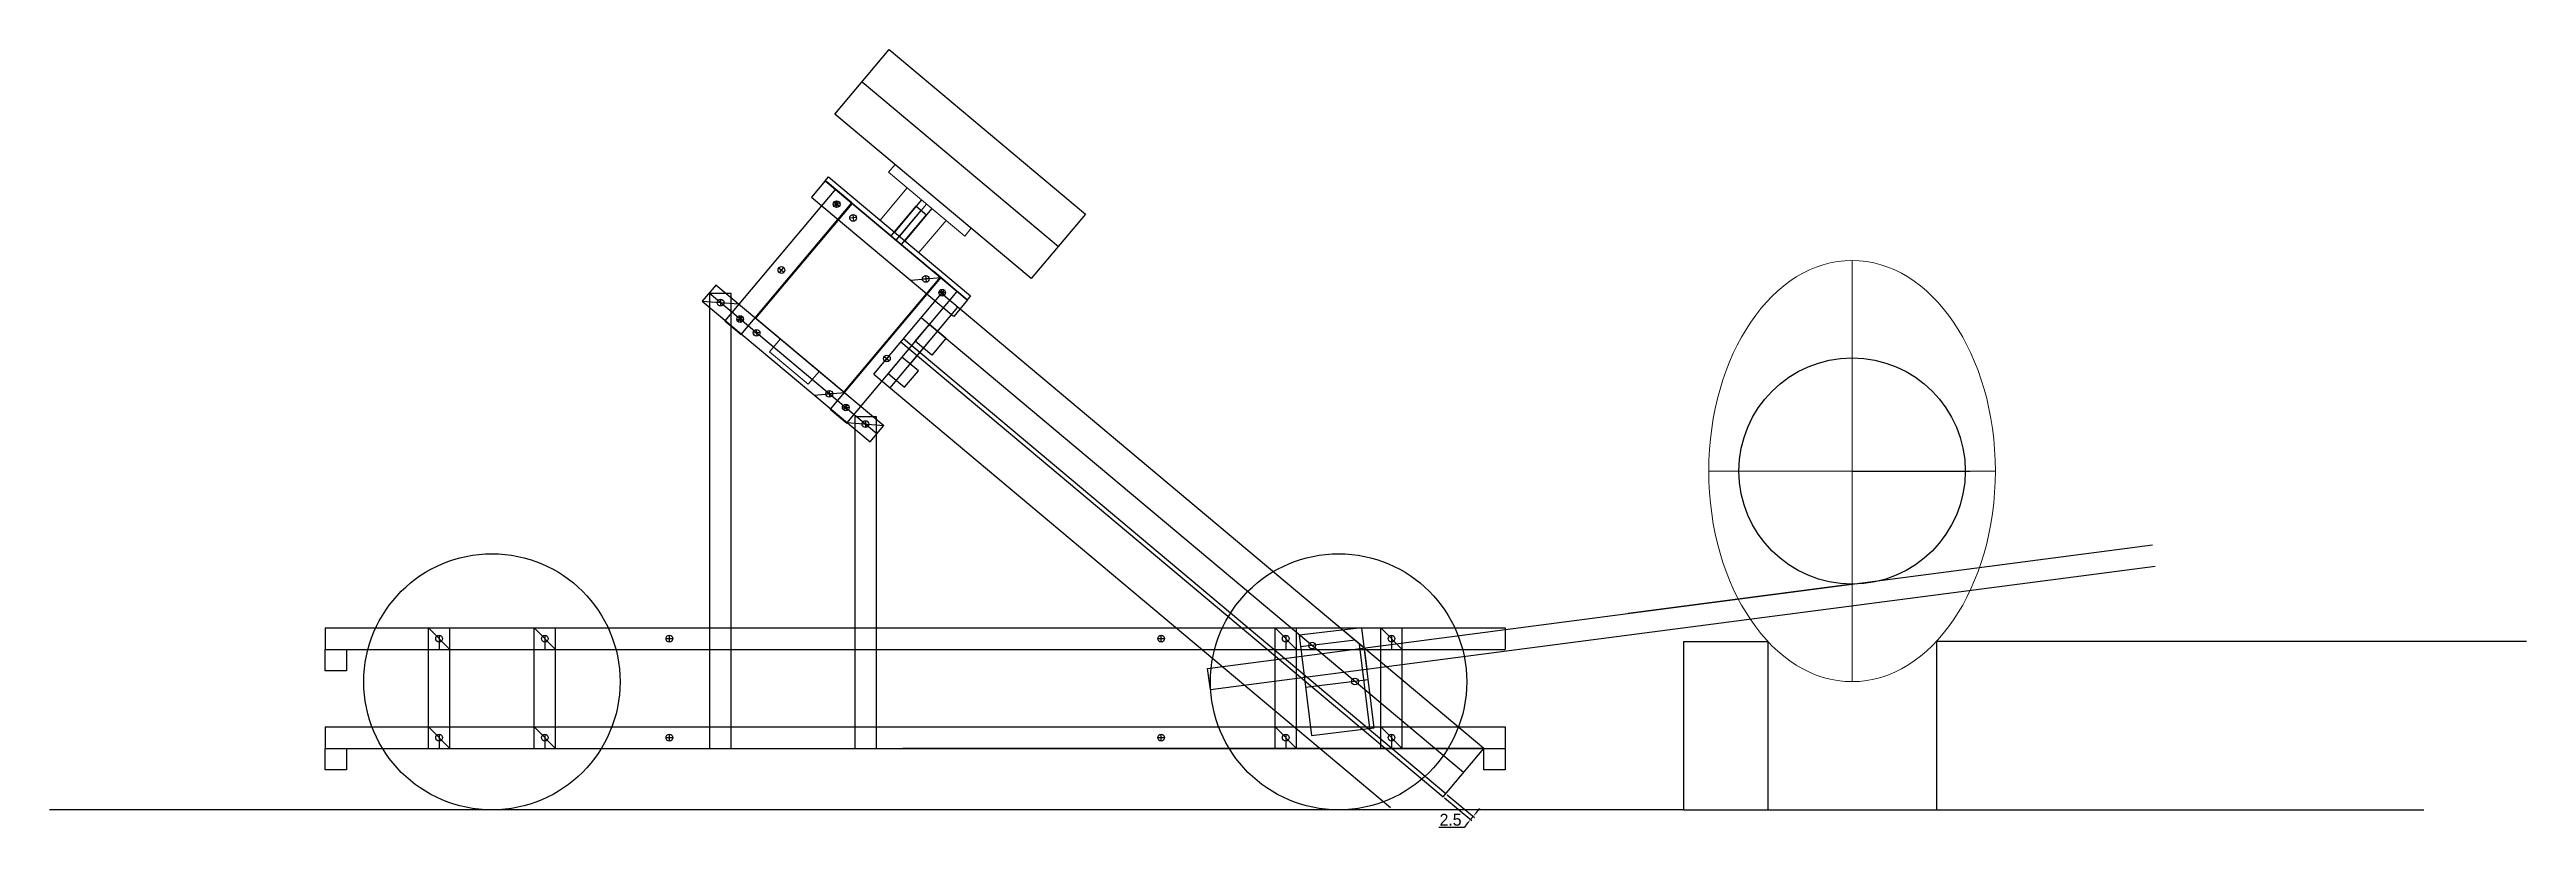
# Model space of a CAD drawing. Header units: millimetres. Extents: x -15418 to 43885, y -27590 to 23052.
# Drawn here: x 34899 to 36368, y -2896 to -2434 of the extents above; entities that cross this region are included whole.
import ezdxf

# ---------------------------------------------------------------- set-up
doc = ezdxf.new("R2010")
doc.units = ezdxf.units.MM
doc.header["$LTSCALE"] = 0.5
doc.layers.get('0').update_dxf_attribs({"lineweight": 5})
doc.layers.get('Defpoints').update_dxf_attribs({"color": 4})
for name, color, linetype in [('Layer1', 1, 'Continuous'), ('Layer2', 2, 'Continuous'), ('Layer3', 9, 'Continuous')]:
    doc.layers.add(name, color=color, linetype=linetype)
doc.layers.add('Layer5', color=51, linetype='Continuous', lineweight=5)
doc.dimstyles.new('ISO-25', dxfattribs={"dimtxt": 7, "dimasz": 3, "dimexe": 1, "dimexo": 1, "dimgap": 1, "dimtad": 1, "dimtoh": 1, "dimdec": 3, "dimdsep": 46, "dimtxsty": 'Standard', "dimcen": 2.5, "dimadec": 0, "dimazin": 0, "dimtfac": 1, "dimtdec": 3, "dimtmove": 0, "dimatfit": 3, "dimfxl": 1, "dimarcsym": 1})

msp = doc.modelspace()

# ---------------------------------------------------------------- blocks, each defined once
blk = doc.blocks.new('*D104')
at = {"layer": 'Defpoints', "color": 0, "transparency": 16777216}
for p in [(35725.3, -2877.3), (35726.9, -2875.4), (35741.4, -2890.9)]:
    blk.add_point(p, dxfattribs=at)
at = {"layer": 'Layer1', "color": 0, "lineweight": -2, "transparency": 16777216}
for p, q in [((35726, -2878), (35742.2, -2891.5)), ((35727.6, -2876.1), (35743.8, -2889.6)), ((35739.5, -2893.2), (35737.6, -2895.5)), ((35743, -2889), (35741.4, -2890.9)), ((35745, -2886.7), (35746.9, -2884.4)), ((35737.6, -2895.5), (35722.6, -2895.5))]:
    blk.add_line(p, q, dxfattribs=at)
at = {"layer": 'Layer1', "color": 0, "transparency": 16777216}
for points in [[(35739.1, -2892.9), (35739.9, -2893.5), (35741.4, -2890.9)], [(35744.6, -2886.4), (35745.3, -2887), (35743, -2889)]]:
    blk.add_solid(points, dxfattribs=at)
at = {"layer": 'Layer1', "color": 0, "transparency": 16777216, "insert": (35729.6, -2891), "char_height": 7, "attachment_point": 5}
blk.add_mtext('2.5', dxfattribs=at)

# ---------------------------------------------------------------- dimensions: what is measured, and where the dimension line sits
at = {"layer": 'Layer1', "transparency": 33554661}
dim = msp.add_aligned_dim(p1=(35726.8792, -2875.4153), p2=(35725.2722, -2877.3305), distance=21.0894, dimstyle='ISO-25', dxfattribs=at)
dim.commit()
dim.dimension.update_dxf_attribs({"geometry": '*D104', "text_midpoint": (35729.5709, -2890.9827)})

# ---------------------------------------------------------------- linework, layer by layer
at = {"transparency": 33554661}
for p, q in [((35396.2256, -2506.6238), (35400.0823, -2502.0275)), ((35441.4222, -2544.5483), (35396.2256, -2506.6238)), ((35400.0823, -2502.0275), (35445.2789, -2539.952)), ((35374.7803, -2525.1805), (35317.5722, -2593.3584)), ((35407.3332, -2515.9442), (35391.2635, -2535.0953)), ((35418.8239, -2525.586), (35402.7542, -2544.7371)), ((35414.2448, -2554.379), (35391.2635, -2535.0953)), ((35430.3145, -2535.2278), (35414.2448, -2554.379)), ((35445.2789, -2539.952), (35441.4222, -2544.5483)), ((35369.6632, -2637.068), (35426.8713, -2568.8901)), ((35317.5722, -2593.3584), (35369.6632, -2637.068)), ((35332.127, -2605.5714), (35325.667, -2613.2702)), ((35325.667, -2613.2702), (35348.6484, -2632.5538)), ((35355.1084, -2624.855), (35332.127, -2605.5714)), ((35348.6484, -2632.5538), (35355.1084, -2624.855))]:
    msp.add_line(p, q, dxfattribs=at)
at = {"layer": 'Layer1', "transparency": 33554661}
for p, q in [((35364.4612, -2472.1379), (35396.6006, -2433.8357)), ((35396.6006, -2433.8357), (35513.0393, -2531.5394)), ((35380.5309, -2452.9868), (35496.9697, -2550.6905)), ((35480.9, -2569.8416), (35364.4612, -2472.1379)), ((35358.6934, -2511.682), (35350.53, -2521.4107)), ((35358.6934, -2511.682), (35360.6217, -2509.3838)), ((35442.9583, -2582.3886), (35358.6934, -2511.682)), ((35358.6934, -2511.682), (35442.9583, -2582.3886)), ((35369.1116, -2520.4239), (35359.3828, -2512.2605)), ((35360.6217, -2509.3838), (35444.8866, -2580.0905)), ((35364.6685, -2516.6957), (35299.1042, -2594.8322)), ((35308.8329, -2602.9956), (35374.3973, -2524.8591)), ((35350.53, -2521.4107), (35434.7949, -2592.1174)), ((35367.4436, -2525.4675), (35363.4588, -2525.8161)), ((35366.9833, -2526.9274), (35363.9191, -2524.3562)), ((35364.1656, -2527.1739), (35366.7368, -2524.1097)), ((35374.3973, -2524.8591), (35364.6685, -2516.6957)), ((35365.6255, -2527.6342), (35365.2769, -2523.6494)), ((35369.1116, -2520.4239), (35378.8403, -2528.5873)), ((35374.7803, -2525.1805), (35426.8713, -2568.8901)), ((35397.7616, -2544.4641), (35412.5457, -2526.8451)), ((35412.5457, -2526.8451), (35418.6741, -2531.9874)), ((35377.1723, -2533.6309), (35373.1876, -2533.9795)), ((35375.0056, -2531.8128), (35375.3543, -2535.7976)), ((35400.8258, -2547.0353), (35415.6099, -2529.4163)), ((35403.89, -2549.6064), (35418.6741, -2531.9874)), ((35513.0393, -2531.5394), (35480.9, -2569.8416)), ((35397.7616, -2544.4641), (35403.89, -2549.6064)), ((35331.1369, -2563.4245), (35334.2011, -2565.9956)), ((35333.9546, -2563.178), (35331.3834, -2566.2421)), ((35427.2543, -2569.2114), (35361.69, -2647.348)), ((35409.3622, -2570.7768), (35427.2543, -2569.2114)), ((35420.3006, -2569.8198), (35416.3159, -2570.1684)), ((35418.1339, -2568.0017), (35418.4826, -2571.9865)), ((35432.54, -2573.6467), (35422.8113, -2565.4833)), ((35436.9831, -2577.3748), (35427.2543, -2569.2114)), ((35285.6614, -2583.1608), (35385.2472, -2666.7232)), ((35293.9378, -2573.5268), (35285.7743, -2583.2556)), ((35285.7743, -2583.2556), (35385.2472, -2666.7232)), ((35285.7743, -2583.2556), (35307.4604, -2584.8737)), ((35389.3289, -2661.8588), (35289.856, -2578.3912)), ((35290.2711, -2848.6038), (35290.2711, -2578.6038)), ((35302.9711, -2578.6038), (35290.2711, -2578.6038)), ((35293.8248, -2573.432), (35393.4106, -2656.9944)), ((35296.6174, -2582.0646), (35296.6174, -2586.0646)), ((35302.9711, -2848.6038), (35302.9711, -2578.6038)), ((35371.4188, -2655.5114), (35436.9831, -2577.3748)), ((35387.4638, -2626.5108), (35427.6381, -2578.633)), ((35430.0294, -2577.9832), (35426.0446, -2578.3318)), ((35426.5049, -2576.872), (35429.5691, -2579.4431)), ((35426.7514, -2579.6896), (35429.3226, -2576.6254)), ((35749.3767, -2848.6038), (35427.6381, -2578.633)), ((35428.2113, -2580.1499), (35427.8627, -2576.1651)), ((35432.54, -2573.6467), (35442.2688, -2581.8101)), ((35443.0585, -2582.4727), (35434.8951, -2592.2015)), ((35444.8866, -2580.0905), (35442.9583, -2582.3886)), ((35299.1042, -2594.8322), (35308.8329, -2602.9956)), ((35306.2507, -2593.994), (35310.2355, -2593.6454)), ((35309.7752, -2595.1053), (35306.711, -2592.5342)), ((35306.9575, -2595.3518), (35309.5287, -2592.2876)), ((35308.0688, -2591.8273), (35308.4174, -2595.8121)), ((35317.7975, -2599.9907), (35318.1462, -2603.9755)), ((35397.1926, -2634.6742), (35437.3668, -2586.7964)), ((35412.1072, -2607.0208), (35420.2706, -2597.292)), ((35737.3245, -2862.9671), (35415.5858, -2592.9963)), ((35430.1789, -2605.2414), (35420.4502, -2597.078)), ((35319.9642, -2601.8088), (35315.9795, -2602.1575)), ((35403.5335, -2607.3597), (35725.2722, -2877.3305)), ((35405.1405, -2605.4445), (35726.8792, -2875.4153)), ((35409.0653, -2620.5248), (35425.135, -2601.3737)), ((35421.836, -2615.1842), (35412.1072, -2607.0208)), ((35429.9994, -2605.4554), (35421.836, -2615.1842)), ((35393.7228, -2615.9402), (35396.7869, -2618.5114)), ((35396.5404, -2615.6937), (35393.9693, -2618.7579)), ((35404.2009, -2616.4431), (35396.0375, -2626.1719)), ((35396.0375, -2626.1719), (35405.7663, -2634.3353)), ((35413.9297, -2624.6065), (35404.2009, -2616.4431)), ((35405.7663, -2634.3353), (35413.9297, -2624.6065)), ((35352.1541, -2638.9548), (35370.0462, -2637.3894)), ((35363.0926, -2637.9978), (35359.1078, -2638.3464)), ((35360.9259, -2636.1797), (35361.2745, -2640.1645)), ((35370.6546, -2644.3431), (35371.0032, -2648.3279)), ((35361.69, -2647.348), (35371.4188, -2655.5114)), ((35368.8365, -2646.5098), (35372.8213, -2646.1612)), ((35369.2968, -2645.0499), (35372.361, -2647.6211)), ((35369.5434, -2647.8676), (35372.1145, -2644.8034)), ((35371.6116, -2655.2816), (35393.4106, -2656.9944)), ((35376.1611, -2651.6145), (35376.1611, -2848.6038)), ((35376.1611, -2651.6145), (35388.8611, -2651.6145)), ((35382.5111, -2654.138), (35382.5111, -2658.138)), ((35385.2472, -2666.7232), (35393.4106, -2656.9944)), ((35388.8611, -2651.6145), (35388.8611, -2848.6038)), ((35967.763, -2684.0176), (36037.763, -2684.0176)), ((35585.4796, -2801.1648), (36145.9378, -2727.8275)), ((35587.1273, -2813.7574), (36147.5856, -2740.4202)), ((35967.763, -2751.1421), (35834.8956, -2768.5281)), ((35062.0767, -2789.8538), (35074.7767, -2789.8538)), ((35062.0767, -2802.5538), (35062.0767, -2789.8538)), ((35074.7767, -2789.8538), (35074.7767, -2802.5538)), ((35123.2767, -2848.6038), (35123.2767, -2777.1538)), ((35123.2767, -2777.1538), (35135.9767, -2777.1538)), ((35123.2767, -2789.8538), (35135.9767, -2789.8538)), ((35129.6267, -2781.5038), (35129.6267, -2789.8538)), ((35129.6267, -2781.5038), (35129.6267, -2789.8538)), ((35135.9767, -2848.6038), (35135.9767, -2777.1538)), ((35185.9767, -2848.6038), (35185.9767, -2777.1538)), ((35185.9767, -2777.1538), (35198.6767, -2777.1538)), ((35185.9767, -2789.8538), (35198.6767, -2789.8538)), ((35192.3267, -2781.5038), (35192.3267, -2789.8538)), ((35192.3267, -2781.5038), (35192.3267, -2789.8538)), ((35198.6767, -2848.6038), (35198.6767, -2777.1538)), ((35259.8767, -2777.1538), (35272.5767, -2777.1538)), ((35259.8767, -2789.8538), (35272.5767, -2789.8538)), ((35264.2267, -2783.5038), (35268.2267, -2783.5038)), ((35266.2267, -2785.5038), (35266.2267, -2781.5038)), ((35551.5767, -2777.1538), (35564.2767, -2777.1538)), ((35551.5767, -2789.8538), (35564.2767, -2789.8538)), ((35555.9267, -2783.5038), (35559.9267, -2783.5038)), ((35557.9267, -2785.5038), (35557.9267, -2781.5038)), ((35625.4767, -2848.6038), (35625.4767, -2777.1538)), ((35625.4767, -2777.1538), (35638.1767, -2777.1538)), ((35631.8267, -2781.5038), (35631.8267, -2789.8538)), ((35631.8267, -2781.5038), (35631.8267, -2789.8538)), ((35638.1767, -2848.6038), (35638.1767, -2777.1538)), ((35676.8828, -2777.0361), (35639.7379, -2781.3606)), ((35639.7379, -2781.3606), (35647.0501, -2840.9133)), ((35672.9549, -2784.4783), (35640.6084, -2788.4499)), ((35678.3574, -2789.0115), (35665.4735, -2778.2006)), ((35681.7892, -2836.6479), (35675.6626, -2786.7503)), ((35684.2706, -2836.3432), (35676.8828, -2777.0361)), ((35678.3574, -2789.0115), (35680.0052, -2801.6041)), ((35688.1767, -2848.6038), (35688.1767, -2777.1538)), ((35688.1767, -2777.1538), (35700.8767, -2777.1538)), ((35694.5267, -2781.5038), (35694.5267, -2789.8538)), ((35694.5267, -2781.5038), (35694.5267, -2789.8538)), ((35700.8767, -2848.6038), (35700.8767, -2777.1538)), ((35867.763, -2785.1038), (35867.763, -2885.1038)), ((35867.763, -2785.1038), (35917.763, -2785.1038)), ((35917.763, -2785.1038), (35917.763, -2885.1038)), ((36367.763, -2785.1038), (36017.763, -2785.1038)), ((36017.763, -2785.1038), (36017.763, -2885.1038)), ((35074.7767, -2802.5538), (35062.0767, -2802.5538)), ((35587.1273, -2813.7574), (35585.4796, -2801.1648)), ((35680.7817, -2807.9286), (35643.5612, -2812.4987)), ((35062.0767, -2848.6038), (35074.7767, -2848.6038)), ((35062.0767, -2861.3038), (35062.0767, -2848.6038)), ((35074.7767, -2848.6038), (35074.7767, -2861.3038)), ((35123.2767, -2848.6038), (35135.9767, -2848.6038)), ((35129.6267, -2840.2538), (35129.6267, -2848.6038)), ((35185.9767, -2848.6038), (35198.6767, -2848.6038)), ((35192.3267, -2840.2538), (35192.3267, -2848.6038)), ((35259.8767, -2835.9038), (35272.5767, -2835.9038)), ((35259.8767, -2848.6038), (35272.5767, -2848.6038)), ((35264.2267, -2842.2538), (35268.2267, -2842.2538)), ((35266.2267, -2844.2538), (35266.2267, -2840.2538)), ((35290.2711, -2848.6038), (35302.9711, -2848.6038)), ((35376.1611, -2848.6038), (35388.8611, -2848.6038)), ((35749.3767, -2848.6038), (35404.6567, -2848.6038)), ((35551.5767, -2835.9038), (35564.2767, -2835.9038)), ((35551.5767, -2848.6038), (35564.2767, -2848.6038)), ((35555.9267, -2842.2538), (35559.9267, -2842.2538)), ((35557.9267, -2844.2538), (35557.9267, -2840.2538)), ((35625.4767, -2848.6038), (35638.1767, -2848.6038)), ((35631.8267, -2840.2538), (35631.8267, -2848.6038)), ((35647.0501, -2840.9133), (35684.2706, -2836.3432)), ((35688.1767, -2848.6038), (35700.8767, -2848.6038)), ((35694.5267, -2840.2538), (35694.5267, -2848.6038)), ((35725.2722, -2877.3305), (35749.3767, -2848.6038)), ((35749.3767, -2848.6038), (35762.0767, -2848.6038)), ((35749.3767, -2861.3038), (35749.3767, -2848.6038)), ((35762.0767, -2848.6038), (35762.0767, -2861.3038)), ((35074.7767, -2861.3038), (35062.0767, -2861.3038)), ((35762.0767, -2861.3038), (35749.3767, -2861.3038)), ((35867.763, -2885.1038), (34898.5689, -2885.1038)), ((35867.763, -2885.1038), (36306.9377, -2885.1038))]:
    msp.add_line(p, q, dxfattribs=at)
for centre, radius in [((35365.4512, -2525.6418), 2), ((35365.4512, -2525.6418), 2), ((35375.18, -2533.8052), 2), ((35332.669, -2564.71), 2), ((35418.3083, -2569.9941), 2), ((35296.6174, -2584.0646), 2), ((35428.037, -2578.1575), 2), ((35428.037, -2578.1575), 2), ((35308.2431, -2593.8197), 2), ((35308.2431, -2593.8197), 2), ((35317.9719, -2601.9831), 2), ((35395.2549, -2617.2258), 2), ((35967.763, -2684.0176), 67.1245), ((35361.1002, -2638.1721), 2), ((35370.8289, -2646.3355), 2), ((35370.8289, -2646.3355), 2), ((35382.5111, -2656.138), 2), ((35266.2267, -2783.5038), 2), ((35557.9267, -2783.5038), 2), ((35647.5086, -2787.6027), 2), ((35672.8873, -2808.8979), 2), ((35266.2267, -2842.2538), 2), ((35557.9267, -2842.2538), 2)]:
    msp.add_circle(centre, radius, dxfattribs=at)
at = {"layer": 'Layer2', "transparency": 33554661}
for p, q in [((35415.7597, -2523.0149), (35399.69, -2542.166)), ((35421.888, -2528.1572), (35405.8184, -2547.3083)), ((35387.4638, -2626.5108), (35693.8816, -2883.6258))]:
    msp.add_line(p, q, dxfattribs=at)
at = {"layer": 'Layer3', "transparency": 33554661}
for p, q in [((35062.0767, -2777.1538), (35762.0767, -2777.1538)), ((35062.0767, -2777.1538), (35062.0767, -2789.8538)), ((35062.0767, -2789.8538), (35762.0767, -2789.8538)), ((35123.2767, -2777.1538), (35135.9767, -2789.8538)), ((35123.2767, -2777.1538), (35135.9767, -2789.8538)), ((35185.9767, -2777.1538), (35198.6767, -2789.8538)), ((35185.9767, -2777.1538), (35198.6767, -2789.8538)), ((35185.9767, -2777.1538), (35198.6767, -2789.8538)), ((35185.9767, -2777.1538), (35198.6767, -2789.8538)), ((35625.4767, -2777.1538), (35638.1767, -2789.8538)), ((35625.4767, -2777.1538), (35638.1767, -2789.8538)), ((35688.1767, -2777.1538), (35700.8767, -2789.8538)), ((35688.1767, -2777.1538), (35700.8767, -2789.8538)), ((35762.0767, -2777.1538), (35762.0767, -2789.8538)), ((35062.0767, -2835.9038), (35762.0767, -2835.9038)), ((35062.0767, -2835.9038), (35062.0767, -2848.6038)), ((35062.0767, -2848.6038), (35762.0767, -2848.6038)), ((35123.2767, -2835.9038), (35135.9767, -2848.6038)), ((35185.9767, -2835.9038), (35198.6767, -2848.6038)), ((35185.9767, -2835.9038), (35198.6767, -2848.6038)), ((35625.4767, -2835.9038), (35638.1767, -2848.6038)), ((35688.1767, -2835.9038), (35700.8767, -2848.6038)), ((35762.0767, -2835.9038), (35762.0767, -2848.6038))]:
    msp.add_line(p, q, dxfattribs=at)
for centre, radius in [((35160.9767, -2809.1038), 76), ((35663.1767, -2809.1038), 76), ((35129.6267, -2783.5038), 2), ((35129.6267, -2783.5038), 2), ((35192.3267, -2783.5038), 2), ((35192.3267, -2783.5038), 2), ((35631.8267, -2783.5038), 2), ((35631.8267, -2783.5038), 2), ((35694.5267, -2783.5038), 2), ((35694.5267, -2783.5038), 2), ((35129.6267, -2842.2538), 2), ((35192.3267, -2842.2538), 2), ((35631.8267, -2842.2538), 2), ((35694.5267, -2842.2538), 2)]:
    msp.add_circle(centre, radius, dxfattribs=at)
at = {"layer": 'Layer5', "transparency": 33554661}
for p, q in [((35967.763, -2809.0176), (35967.763, -2559.0176)), ((35967.763, -2684.0176), (35882.763, -2684.0176)), ((35967.763, -2684.0176), (36052.763, -2684.0176))]:
    msp.add_line(p, q, dxfattribs=at)
msp.add_ellipse((35967.763, -2684.0176), major_axis=(0, -125), ratio=0.68, dxfattribs=at)

msp.set_redraw_order([(e.dxf.handle, doc.entitydb.next_handle()) for e in msp.query("TEXT MTEXT ATTDEF DIMENSION ARC_DIMENSION")])  # texts and dimensions are drawn at this point

doc.saveas('drawing.dxf')
